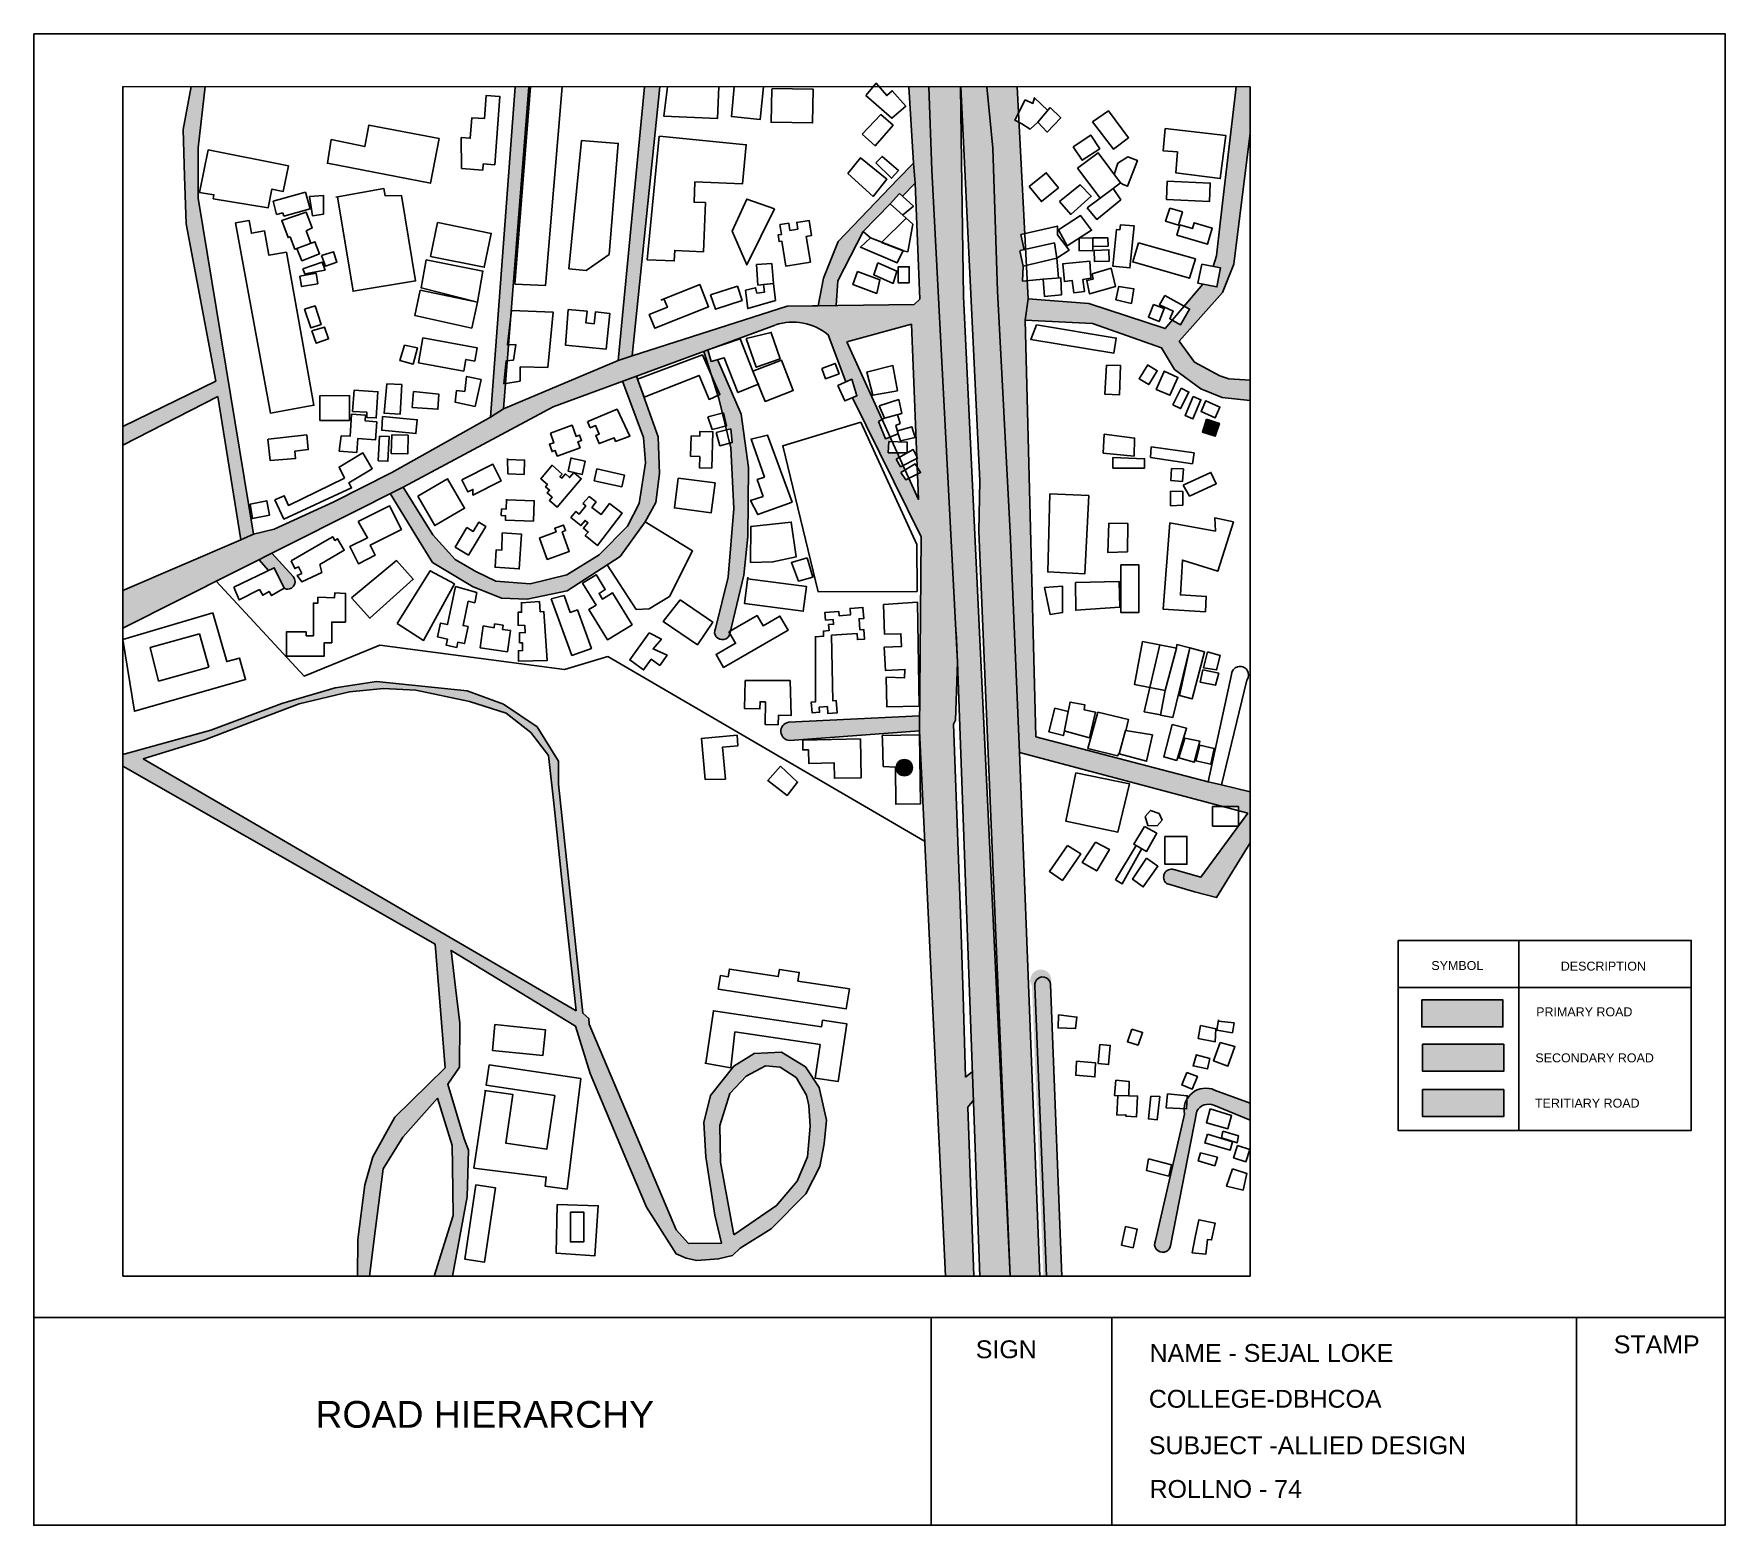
# Model space of a CAD drawing. Header units: millimetres. Extents: x -75360 to 914439, y -5036 to 71141.
# Drawn here: x 88067 to 125978, y -4329 to 29103 of the extents above; entities that cross this region are included whole.
import ezdxf

# ---------------------------------------------------------------- set-up
doc = ezdxf.new("R2010")
doc.units = ezdxf.units.MM
doc.styles.get("Standard").update_dxf_attribs({"font": 'arial.ttf'})

msp = doc.modelspace()

# ---------------------------------------------------------------- texts
at = {"attachment_point": 1}
for s, insert, char_height in [('SYMBOL', (119392, 8317), 200), ('DESCRIPTION', (122294, 8303), 200), ('PRIMARY ROAD', (121742, 7279), 200), ('SECONDARY ROAD', (121725, 6247), 200), ('TERITIARY ROAD', (121716, 5232), 200), ('SIGN', (109181, -186), 400), ('NAME - SEJAL LOKE', (113076, -269), 400), ('STAMP', (123482, -76), 400), ('COLLEGE-DBHCOA', (113060, -1296), 400), ('ROAD HIERARCHY', (94380, -1545), 600), ('SUBJECT -ALLIED DESIGN', (113060, -2338), 400), ('ROLLNO - 74', (113076, -3317), 400)]:
    msp.add_mtext(s, dxfattribs=dict(at, insert=insert, char_height=char_height))

# ---------------------------------------------------------------- hatches: boundary and pattern name
at = {"true_color": 0xcd6928}
h = msp.add_hatch(color=32, dxfattribs=at)
h.dxf.hatch_style = 1
h.paths.add_polyline_path([(91753, 25422), (91751, 26261), (91751, 26549), (91908, 27919), (91597, 27919), (91414, 26960), (91447, 25913), (91480, 24847), (92145, 21319), (90063, 20298), (90063, 19885), (92190, 20975), (92704, 17757), (92988, 17886)])
h.paths.add_polyline_path([(93401, 17461), (93114, 17317), (93328, 17072), (93456, 17134), (93677, 16674, 0.844105), (93881, 16936)])
h = msp.add_hatch(color=32, dxfattribs=at)
h.dxf.hatch_style = 1
h.paths.add_polyline_path([(111717, 23061), (110358, 23160), (110286, 22685), (111799, 22610), (113345, 22061), (113637, 21576), (114229, 21142), (114700, 20948), (115328, 20883), (115328, 21342), (114850, 21372), (114649, 21433), (114086, 21741), (113737, 22215), (114713, 23304), (114968, 23940), (115328, 26879), (115328, 27911), (115017, 27911), (114780, 25885), (114659, 24856), (114574, 24129), (114505, 23887), (114667, 23855), (114584, 23429), (114269, 23490), (113854, 22999), (113973, 22933), (113767, 22579), (113588, 22683), (113429, 22495)])
h.paths.add_polyline_path([(102094, 19243), (102060, 20068), (101577, 21431), (101264, 21316), (101730, 20050), (101778, 19484), (101632, 18576), (101375, 18063), (100736, 17424), (100014, 16978), (99194, 16775), (98424, 16833), (97973, 17046), (97513, 17317), (97011, 17875), (96345, 18942), (96054, 18796), (96688, 17763), (97001, 17253), (97898, 16710), (98549, 16452), (99123, 16433), (100022, 16613), (101209, 17386), (101773, 18163), (102006, 18595)])
h.paths.add_polyline_path([(104087, 19380), (103923, 20573), (103395, 21801), (103248, 21759), (103178, 22020), (103082, 21984), (103250, 21461), (103446, 21018), (103399, 20997), (103421, 20929), (103503, 20598), (103523, 20603), (103595, 20318), (103573, 20313), (103595, 20224), (103689, 20247), (103724, 19945), (103667, 19930), (103693, 19824), (103759, 18461), (103633, 16919), (103344, 15773, 1.121354), (103669, 15656), (103646, 15696), (103684, 15717), (103981, 16968), (104068, 17834)])
h.paths.add_polyline_path([(107922, 13812), (104982, 13669, 0.910234), (105010, 13263), (107919, 13480)])
h.paths.add_polyline_path([(100515, 6905), (100507, 7027), (100370, 7149), (99830, 12279), (99830, 12795), (99347, 13568), (98592, 14077), (97782, 14371), (95749, 14583), (94823, 14443), (93624, 14087), (92035, 13490), (90063, 12948), (90063, 12685), (97062, 8697), (97290, 5926), (96907, 5550), (96162, 4819), (95666, 3928), (95488, 3301), (95333, 2077), (95324, 1256), (95592, 1256), (95728, 2325), (95899, 3657), (96341, 4370), (97116, 5245), (97441, 4184), (97449, 3727), (97468, 2613), (97044, 1256), (97453, 1256), (97783, 3030), (97812, 4080), (97714, 4331), (97344, 5555), (97607, 5937), (97617, 6924), (97521, 7723), (97420, 8557), (100210, 6860), (100538, 5798), (101339, 3894), (101801, 2797), (102464, 1756), (102690, 1655), (102930, 1607), (103415, 1641), (103727, 1717), (103896, 1881), (104597, 2313), (105375, 3095), (105686, 3708), (105782, 4220), (105835, 4752), (105673, 5484), (105362, 5948), (104826, 6277), (104212, 6244), (103757, 5963), (103235, 5304), (103082, 4701), (103128, 3930), (103334, 2624), (103481, 1992), (102741, 1984), (102467, 2289)])
h.paths.add_polyline_path([(100220, 7203), (90516, 12851), (91900, 13275), (93146, 13753), (94013, 14086), (95144, 14351), (95906, 14429), (96628, 14388), (97832, 14138), (98653, 13877), (99206, 13438), (99604, 12926), (99734, 11790), (99896, 10204)], flags=16)
h.paths.add_polyline_path([(103446, 4630), (103669, 5348), (104031, 5736), (104468, 5970), (104798, 5938), (105152, 5709), (105389, 5313), (105437, 5078), (105466, 4616), (105406, 3929), (105176, 3382), (104716, 2835), (103760, 2181), (103456, 3809)], flags=16)
h.paths.add_polyline_path([(99165, 27916), (98857, 27916), (98300, 20506), (98593, 20696), (98638, 21265), (98604, 21259), (98654, 21771), (98678, 21774), (98706, 22129), (98681, 22128), (98753, 22724)])
h.paths.add_polyline_path([(102098, 27915), (101752, 27916), (101166, 21783), (101480, 21884)])
h.paths.add_polyline_path([(106659, 24674), (107264, 25295), (107472, 25522), (107540, 25461), (107821, 25758), (107782, 26206), (107431, 25841), (106095, 24448), (105767, 23628), (105649, 23008), (106049, 23012), (106089, 23566)])
at = {"true_color": 0xcd2027}
h = msp.add_hatch(color=242, dxfattribs=at)
h.dxf.hatch_style = 1
h.paths.add_polyline_path([(104689, 22576, -0.25843), (105869, 22357), (106271, 21302), (106401, 21358), (106518, 20990), (106415, 20946), (107958, 17830), (107919, 13480), (108504, 1256), (109137, 1256), (109002, 5044), (109131, 5201), (109108, 5841), (108947, 5711), (108901, 7538), (108835, 9376), (108683, 13624), (108725, 13718), (108773, 15020), (108739, 15686), (108196, 26045), (108128, 27914), (107677, 27914), (107782, 26206), (107821, 25758), (107926, 23151), (107803, 23033), (104954, 22999), (101480, 21884), (101166, 21783), (98593, 20696), (98300, 20506), (96090, 19272), (94775, 18604), (93454, 17996), (92988, 17886), (92704, 17757), (90063, 16627), (90063, 15782), (96345, 18942), (99709, 20743)])
h.paths.add_polyline_path([(106294, 22196), (107737, 22591), (107856, 19634), (107877, 19594), (107858, 19585), (107865, 19397), (107942, 19269), (107872, 19234), (107895, 18664), (107681, 19137), (107615, 19104), (107499, 19266), (107595, 19324), (107549, 19426), (107496, 19399), (107397, 19565), (107468, 19605), (107421, 19710), (107220, 19710), (107229, 19962), (107307, 19960), (107259, 20066), (107156, 20026), (107004, 20416), (107082, 20457)], flags=16)
h.paths.add_polyline_path([(107322, 21665), (107423, 21100), (106872, 21001), (106742, 21520)], flags=0)
h.paths.add_polyline_path([(107017, 20767), (107456, 20904), (107520, 20592), (107135, 20485)], flags=0)
at = {"true_color": 0x991b1e}
h = msp.add_hatch(color=244, dxfattribs=at)
h.dxf.hatch_style = 1
h.paths.add_polyline_path([(108906, 23215), (108862, 26243), (108837, 27913), (108128, 27914), (108196, 26045), (108773, 15020), (109275, 1256), (109954, 1256)])
h.paths.add_polyline_path([(110163, 12990), (109950, 17947), (109665, 23332), (109561, 26542), (109429, 27913), (108845, 27913), (109075, 23120), (109269, 19085), (109246, 17946), (109954, 1256), (110615, 1256)])
at = {"true_color": 0xcd2027}
h = msp.add_hatch(color=242, dxfattribs=at)
h.dxf.hatch_style = 1
h.paths.add_polyline_path([(110358, 23160), (110337, 23571), (110227, 23561), (110243, 23898), (110167, 24240), (110269, 24263), (110193, 24601), (110282, 24622), (110152, 27117), (110057, 27166), (110141, 27330), (110111, 27913), (109429, 27913), (109561, 26542), (109665, 23332), (109950, 17947), (110163, 12990), (114717, 11779), (115066, 11779), (115067, 11686), (115282, 11629), (114226, 10200), (113621, 10371, 0.804471), (113454, 10059), (114087, 9867), (114580, 9741), (115328, 10967), (115328, 12107), (114686, 12264), (114386, 12337), (110524, 13340), (110286, 22685)])
at = {"true_color": 0x000000}
h = msp.add_hatch(color=18, dxfattribs=at)
h.dxf.hatch_style = 1
h.paths.add_polyline_path([(114640, 20371), (114354, 20465), (114259, 20175), (114545, 20081)])
at = {"true_color": 0xfe1916}
h = msp.add_hatch(color=1, dxfattribs=at)
h.dxf.hatch_style = 1
h.paths.add_polyline_path([(107760, 12652, 1), (107398, 12652, 1)])
at = {"true_color": 0xcd2027}
h = msp.add_hatch(color=242, dxfattribs=at)
h.dxf.hatch_style = 1
edge = h.paths.add_edge_path()
edge.add_arc((110638, 7891), 235, 338.4623, 572.6701)
edge.add_line((110440, 7764), (110698, 1261))
edge.add_line((110698, 1261), (111112, 1267))
edge.add_line((111112, 1267), (110856, 7804))
h.paths.add_polyline_path([(121014, 6453), (119195, 6453), (119195, 5847), (121014, 5847)])
at = {"true_color": 0x991b1e}
h = msp.add_hatch(color=244, dxfattribs=at)
h.dxf.hatch_style = 1
h.paths.add_polyline_path([(120996, 7447), (119176, 7447), (119176, 6841), (120996, 6841)])
at = {"true_color": 0xcd6928}
h = msp.add_hatch(color=32, dxfattribs=at)
h.dxf.hatch_style = 1
h.paths.add_polyline_path([(114534, 5426, 0.378446), (113917, 5228), (113904, 5002), (113849, 5005, 0.06348), (113858, 4882), (113208, 2051, 1.147601), (113546, 1935), (114132, 4952, -0.375622), (114519, 5084), (115328, 4753), (115328, 5133)])
at = {"true_color": 0xf26722}
h = msp.add_hatch(color=30, dxfattribs=at)
h.dxf.hatch_style = 1
h.paths.add_polyline_path([(121014, 5435), (119195, 5435), (119195, 4830), (121014, 4830)])

# ---------------------------------------------------------------- linework, layer by layer
for p, q in [((90063, 27919), (115328, 27911)), ((90063, 1256), (90063, 27919)), ((115328, 27911), (115328, 1256)), ((107782, 26206), (107821, 25758)), ((93435, 25354), (94157, 25556)), ((94157, 25556), (94262, 25179)), ((93504, 25052), (93435, 25354)), ((93646, 25092), (93504, 25052)), ((93668, 25013), (93646, 25092)), ((94262, 25179), (93668, 25013)), ((110358, 23160), (110286, 22685)), ((104035, 22270), (104594, 22411)), ((101166, 21783), (101480, 21884)), ((92145, 21319), (90063, 20298)), ((92190, 20975), (90063, 19885)), ((98300, 20506), (98593, 20696)), ((107004, 20416), (107135, 20485)), ((92704, 17757), (92988, 17886)), ((92704, 17757), (90063, 16627)), ((90673, 15343), (91782, 15656)), ((91782, 15656), (91993, 14908)), ((90863, 14590), (90673, 15343)), ((91993, 14908), (90863, 14590)), ((114386, 12337), (114687, 12264)), ((121350, 8778), (121350, 4522)), ((118648, 7721), (125218, 7721)), ((115328, 1256), (90063, 1256)), ((88067, 326), (125978, 326)), ((108179, 326), (108179, -4329)), ((112229, 326), (112229, -4329)), ((122642, 326), (122642, -4329))]:
    msp.add_line(p, q)
for points in [[(88067, 29103), (125978, 29103), (125978, -4329), (88067, -4329)], [(107438, 23883), (107690, 23883), (107690, 23522), (107438, 23522)], [(112429, 17197), (112837, 17197), (112837, 16131), (112429, 16131)], [(114490, 11779), (115066, 11779), (115069, 11341), (114490, 11341)], [(113421, 11112), (113915, 11112), (113915, 10486), (113421, 10486)], [(118648, 8778), (125218, 8778), (125218, 4522), (118648, 4522)], [(119176, 7447), (120996, 7447), (120996, 6841), (119176, 6841)], [(119195, 6453), (121014, 6453), (121014, 5847), (119195, 5847)], [(119195, 5435), (121014, 5435), (121014, 4830), (119195, 4830)], [(100095, 2690), (100393, 2690), (100393, 2019), (100095, 2019)]]:
    msp.add_lwpolyline(points, close=True)
for points in [[(92145, 21319), (91480, 24847), (91447, 25913), (91414, 26960), (91597, 27919)], [(91753, 25422), (91751, 26261), (91751, 26549), (91908, 27919)], [(97654, 26082), (98130, 26047), (98140, 26186), (98400, 26167), (98513, 27697), (98206, 27719), (98168, 27201), (97885, 27222), (97851, 26762), (97646, 26777), (97654, 26082)], [(98300, 20506), (98857, 27916)], [(101166, 21783), (98593, 20696), (99165, 27916)], [(98846, 23489), (99539, 23464), (99909, 27916)], [(99201, 27916), (98846, 23489)], [(101166, 21783), (101752, 27916)], [(107803, 23033), (104954, 22999), (101480, 21884), (102098, 27915)], [(102268, 27915), (102191, 27254), (103395, 27205), (103424, 27915)], [(103768, 27915), (103703, 27248), (104350, 27185), (104421, 27915)], [(104606, 27864), (104594, 27122), (105521, 27106), (105533, 27864), (104606, 27879)], [(106095, 24448), (107431, 25841), (107782, 26206), (107677, 27914)], [(106716, 27720), (106948, 27995), (107186, 27720), (107309, 27826), (107610, 27478), (107300, 27209), (106716, 27720)], [(109275, 1256), (108773, 15020), (108196, 26045), (108128, 27914)], [(109954, 1256), (108906, 23215), (108862, 26243), (108837, 27913)], [(108845, 27913), (109075, 23120), (109269, 19085), (109246, 17946), (109954, 1256)], [(109429, 27913), (109561, 26542), (109665, 23332), (109951, 17928)], [(110358, 23160), (110111, 27913)], [(114505, 23887), (114574, 24129), (114659, 24856), (114780, 25885), (115018, 27916)], [(110291, 27620), (110057, 27166), (110216, 27084), (110399, 26968), (110572, 27123)], [(110291, 27620), (110457, 27543), (110498, 27671), (110795, 27385)], [(110848, 27448), (111087, 27222), (110782, 26900), (110572, 27123), (110848, 27448)], [(111800, 27129), (112156, 27374), (112605, 26775), (112265, 26519), (111800, 27129)], [(94732, 26733), (94647, 26200), (96958, 25753), (97151, 26753), (95577, 27057), (95484, 26576), (94732, 26733)], [(106631, 26850), (106926, 26593), (107327, 27054), (107055, 27291), (106631, 26850)], [(113424, 26984), (113384, 26479), (113700, 26454), (113664, 25989), (114660, 25859), (114787, 26822), (113424, 26984)], [(100058, 23835), (100444, 23797), (100966, 24157), (101167, 26648), (100345, 26714), (100058, 23835)], [(102094, 26805), (104035, 26616), (103950, 25737), (102885, 25783), (102865, 25329), (103122, 25318), (103074, 24218), (102432, 24246), (102422, 24013), (101813, 24040), (102081, 26806)], [(111364, 26572), (111757, 26832), (111958, 26528), (111566, 26268), (111364, 26572)], [(114968, 23940), (115328, 26879)], [(91972, 26501), (93772, 26145), (93658, 25570), (93403, 25621), (93321, 25205), (92090, 25405), (92105, 25497), (91784, 25549), (91972, 26501)], [(106312, 25974), (106594, 26322), (107189, 25841), (106880, 25459), (106312, 25974)], [(106940, 26212), (107081, 26356), (107445, 26037), (107294, 25864), (106940, 26212)], [(111461, 26093), (111921, 26436), (112424, 25760), (112258, 25639)], [(112285, 25947), (112362, 26202), (112590, 26344), (112802, 26265), (112585, 25685), (112483, 25723), (112424, 25760)], [(110378, 25679), (110760, 25989), (111034, 25651), (110652, 25341), (110377, 25679)], [(111461, 26093), (111969, 25421)], [(113472, 25798), (113456, 25386), (114420, 25347), (114437, 25757), (113472, 25798)], [(98300, 20506), (96090, 19272), (94775, 18604), (93454, 17996), (92988, 17886), (91753, 25422)], [(94250, 25453), (94559, 25478), (94559, 25059), (94310, 25023), (94250, 25453)], [(94835, 25440), (95913, 25634), (95943, 25469), (96310, 25475), (96623, 23563), (95223, 23334), (94877, 25447)], [(107472, 25522), (107264, 25295)], [(107472, 25522), (107783, 25241), (107541, 25041)], [(107540, 25461), (107821, 25758), (107926, 23151), (107803, 23033)], [(111054, 25342), (111519, 25720), (111770, 25462), (111310, 25056), (111054, 25342)], [(111679, 25203), (111891, 24943), (112431, 25383), (112258, 25639), (111679, 25203)], [(93966, 24292), (93916, 24273), (93811, 24551), (93767, 24537), (93625, 24919), (94175, 25103), (94308, 24753), (94171, 24688)], [(104666, 25176), (104047, 23923), (103720, 24679), (104051, 25400), (104666, 25176)], [(107264, 25295), (107617, 24973), (107076, 24431), (106818, 24531), (106659, 24674), (107264, 25295)], [(111034, 24709), (111529, 25030), (111776, 24698), (111226, 24351), (111034, 24709)], [(113533, 25197), (113814, 25109), (113722, 24814), (113435, 24903), (113533, 25197)], [(93730, 24210), (94344, 20776), (93370, 20601), (92591, 24865), (92893, 24920), (92946, 24633), (93239, 24686), (93338, 24140), (93730, 24210)], [(94171, 24688), (94277, 24409)], [(97120, 24872), (98319, 24629), (98165, 23870), (96959, 24114), (97113, 24873)], [(104799, 24827), (104989, 24857), (105015, 24695), (105191, 24724), (105167, 24876), (105443, 24920), (105497, 24581), (105382, 24562), (105474, 23986), (104922, 23898), (104832, 24455), (104772, 24446), (104748, 24596), (104825, 24608), (104791, 24825)], [(106049, 23012), (106089, 23566), (106659, 24674)], [(107617, 24973), (107769, 24836), (107657, 24218), (107553, 24237), (107070, 24425), (107617, 24973)], [(110996, 24077), (111275, 24254), (111016, 24594), (111011, 24792), (110193, 24601), (110269, 24263)], [(112732, 24801), (112637, 23855), (112253, 23894), (112336, 24719), (112413, 24711), (112424, 24818), (112732, 24801)], [(113758, 24821), (114037, 24737), (114077, 24869), (114483, 24746), (114374, 24386), (113688, 24593), (113758, 24821)], [(93966, 24292), (94077, 24014), (94473, 24171), (94365, 24443), (93966, 24292)], [(104954, 22999), (105649, 23008), (105767, 23628), (106095, 24448)], [(106818, 24531), (107556, 24244), (107420, 23970), (106595, 24322), (106818, 24531)], [(110174, 24242), (110945, 24414), (110996, 24077), (110243, 23898), (110167, 24240)], [(111501, 24525), (111498, 24242), (111804, 24240), (111807, 24527), (111501, 24525)], [(111805, 24334), (112145, 24343), (112143, 24526), (111807, 24527)], [(112828, 24416), (112701, 23988), (113971, 23625), (114105, 24057), (112828, 24416)], [(94094, 23833), (94144, 23719), (94594, 23808), (94533, 23985), (94094, 23833)], [(94519, 24132), (94783, 24219), (94860, 23982), (94602, 23898), (94519, 24132)], [(96864, 24039), (96747, 23410), (98011, 23087), (98132, 23783), (96864, 24039)], [(104265, 23931), (104607, 23954), (104650, 23505), (104297, 23471), (104265, 23931)], [(106983, 23968), (107411, 23785), (107329, 23509), (106892, 23703), (106983, 23968)], [(110227, 23561), (110243, 23898)], [(110996, 24077), (111035, 23631)], [(111123, 23949), (111739, 24005), (111761, 23622), (111582, 23597), (111620, 23327), (111382, 23293), (111343, 23572), (111167, 23547), (111131, 23949)], [(111837, 24243), (111843, 23999), (112171, 24007), (112165, 24263), (111837, 24243)], [(113737, 22215), (114713, 23304), (114968, 23940)], [(114245, 23941), (114160, 23512), (114584, 23429), (114667, 23855), (114244, 23938)], [(94029, 23672), (94069, 23438), (94432, 23500), (94393, 23734), (94029, 23672)], [(104022, 23358), (104247, 23411), (104275, 23291), (104444, 23309), (104426, 23482), (104650, 23505), (104689, 23127), (104068, 22945), (104022, 23358)], [(106533, 23777), (106425, 23482), (106960, 23284), (107032, 23591), (106533, 23777)], [(110227, 23561), (110689, 23602)], [(110683, 23600), (111087, 23635), (111104, 23253), (110723, 23213), (110689, 23600)], [(111786, 23719), (112219, 23847), (112315, 23440), (111733, 23272), (111667, 23574), (111810, 23605), (111786, 23719)], [(96730, 23358), (96604, 22790), (97882, 22506), (98011, 23087), (96730, 23358)], [(102123, 23135), (102993, 23483), (103193, 22983), (101986, 22501), (101863, 22810), (102268, 22972), (102192, 23162)], [(103238, 23249), (103345, 22928), (103943, 23127), (103837, 23443), (103238, 23249)], [(110358, 23160), (111717, 23061), (113429, 22495), (114269, 23490)], [(112385, 23449), (112320, 23141), (112669, 23058), (112725, 23384), (112383, 23442)], [(113418, 23238), (113298, 23031), (113607, 22883), (113528, 22717), (113767, 22579), (113973, 22933), (113418, 23238)], [(94138, 22929), (94371, 23004), (94507, 22586), (94273, 22510), (94138, 22929)], [(98775, 22899), (99706, 22864), (99586, 21624), (98972, 21635), (98966, 21317), (98604, 21259), (98654, 21771), (98817, 21790), (98868, 22135), (98681, 22128), (98775, 22899)], [(100042, 22925), (100469, 22882), (100443, 22622), (100629, 22603), (100655, 22867), (100975, 22835), (100894, 22034), (99981, 22127), (100042, 22925)], [(113161, 23034), (113051, 22750), (113295, 22656), (113406, 22942), (113161, 23034)], [(104684, 22574), (99709, 20743), (96345, 18942), (90063, 15782)], [(94302, 22445), (94399, 22168), (94674, 22264), (94582, 22528), (94302, 22445)], [(104590, 22424), (104795, 21818), (104260, 21629), (104035, 22270)], [(106294, 22196), (107737, 22591), (107895, 18664), (106294, 22196)], [(110524, 13340), (110286, 22685), (111799, 22610), (113345, 22061), (113637, 21576), (114229, 21142), (114700, 20948), (115324, 20884)], [(110541, 22579), (112328, 22283), (112272, 21944), (110412, 22252), (110541, 22579)], [(96373, 22124), (96667, 22062), (96573, 21700), (96273, 21777), (96373, 22124)], [(96789, 22290), (96686, 21729), (97705, 21542), (97753, 21803), (97949, 21767), (98004, 22066), (96789, 22288)], [(104184, 21538), (104827, 21786), (105088, 21107), (104458, 20864), (104184, 21538), (103903, 22267), (103178, 22020), (103248, 21759), (103541, 21842), (103849, 21064), (104329, 21256)], [(113737, 22215), (114086, 21741), (114649, 21433), (114850, 21372), (115328, 21342)], [(101601, 21361), (103055, 21904), (103446, 21018), (103204, 20909), (102979, 21446), (101745, 20955), (101601, 21361)], [(105733, 21602), (106032, 21714), (106118, 21482), (105815, 21369), (105728, 21600)], [(106734, 21518), (107322, 21665), (107423, 21100), (106872, 21001), (106742, 21520)], [(112110, 21675), (112428, 21664), (112405, 21012), (112074, 21024), (112110, 21675)], [(113034, 21685), (112841, 21372), (113056, 21239), (113248, 21550), (113033, 21683)], [(95981, 21258), (96313, 21240), (96276, 20576), (95918, 20596), (95981, 21258)], [(96054, 18796), (96688, 17763), (97001, 17253), (97898, 16710), (98549, 16452), (99123, 16433), (100022, 16613), (101209, 17386), (101773, 18163), (102006, 18595), (102094, 19243), (102060, 20068), (101577, 21431)], [(101264, 21316), (101730, 20050), (101778, 19484), (101632, 18576), (101375, 18063), (100736, 17424), (100014, 16978), (99194, 16775), (98424, 16833), (97973, 17046), (97513, 17317), (97011, 17875), (96345, 18942)], [(97545, 21108), (97727, 21087), (97766, 21424), (98091, 21351), (97956, 20749), (97511, 20849), (97541, 21109)], [(106092, 21223), (106401, 21358), (106518, 20990), (106248, 20875), (106092, 21223)], [(113393, 21516), (113226, 21133), (113534, 20999), (113710, 21401), (113400, 21537), (113393, 21516)], [(92704, 17757), (92190, 20975)], [(94485, 20992), (95143, 20989), (95141, 20435), (94479, 20438), (94481, 20992)], [(95212, 20639), (95535, 20619), (95528, 20505), (95744, 20491), (95780, 21080), (95247, 21113), (95212, 20639)], [(96577, 21084), (96551, 20729), (97124, 20686), (97149, 21024), (96577, 21084)], [(107919, 13480), (107958, 17830), (106415, 20946)], [(107017, 20767), (107456, 20904), (107520, 20592), (107135, 20485), (107017, 20767)], [(113784, 21158), (113599, 20789), (113771, 20702), (113957, 21073), (113785, 21159)], [(114051, 20971), (113872, 20546), (114047, 20472), (114228, 20900), (114052, 20974)], [(114338, 20880), (114231, 20637), (114549, 20497), (114654, 20735), (114336, 20875)], [(95756, 20407), (95495, 20424), (95504, 20552), (95190, 20573), (95157, 20080), (94957, 20094), (94910, 19749)], [(95885, 20526), (96662, 20452), (96633, 20142), (95866, 20215), (95885, 20526)], [(100484, 20413), (101142, 20686), (101430, 20084), (101108, 19966), (101079, 20044), (100736, 19919), (100664, 20098), (100736, 20126), (100659, 20320), (100538, 20272), (100480, 20411)], [(103172, 20514), (103523, 20603), (103595, 20318), (103271, 20236), (103172, 20514)], [(107004, 20416), (107156, 20026), (107441, 20137), (107388, 20324), (107484, 20367), (107428, 20567)], [(93322, 20018), (94186, 20110), (94220, 19781), (93918, 19749), (93936, 19583), (93366, 19538), (93316, 20018)], [(94910, 19749), (95305, 19718), (95330, 20033), (95728, 20002), (95756, 20407)], [(96091, 20111), (96457, 20103), (96447, 19685), (96079, 19693), (96089, 20111)], [(99647, 20152), (100132, 20328), (100223, 20079), (100299, 20107), (100344, 19984), (100263, 19955), (100311, 19824), (99798, 19637), (99752, 19763), (99684, 19739), (99625, 19902), (99722, 19937), (99647, 20152)], [(102803, 20088), (102993, 20082), (102996, 20191), (103287, 20182), (103261, 19367), (102987, 19376), (102995, 19625), (102788, 19632), (102802, 20088)], [(103365, 20167), (103446, 19870), (103724, 19945), (103689, 20247), (103365, 20167)], [(104412, 18728), (104134, 18643), (104295, 18326), (105063, 18607), (104515, 20105), (104146, 20018), (104444, 19166), (104282, 19111), (104412, 18728)], [(106603, 20396), (104853, 19867), (105647, 16594), (107865, 16604), (107860, 17652), (106603, 20396)], [(107441, 20137), (107496, 19977), (107821, 20054), (107749, 20291), (107423, 20200)], [(112061, 20125), (112038, 19703), (112730, 19637), (112739, 20042), (112061, 20125)], [(114354, 20465), (114259, 20175), (114545, 20081), (114640, 20371), (114354, 20465)], [(95816, 20085), (96034, 20073), (96005, 19520), (95789, 19532), (95816, 20085)], [(107229, 19962), (107220, 19710), (107642, 19709), (107643, 19949), (107229, 19962)], [(107397, 19565), (107496, 19399), (107877, 19594), (107780, 19782), (107397, 19565)], [(113110, 19846), (113098, 19608), (114038, 19467), (114074, 19709), (113110, 19846)], [(93468, 18657), (93682, 18747), (93773, 18532), (95030, 19143), (94909, 19391), (95442, 19709), (95654, 19352), (95125, 19036), (95188, 18922), (93674, 18225), (93468, 18657)], [(97660, 19105), (97797, 18832), (97908, 18888), (97909, 18764), (98542, 19081), (98356, 19453), (97660, 19105)], [(98688, 19564), (99069, 19549), (99056, 19227), (98693, 19241), (98684, 19584)], [(99650, 19388), (99430, 19130), (99581, 19000), (99538, 18949), (99627, 18873), (99574, 18811), (99686, 18715), (99624, 18643), (99799, 18494), (100339, 19128), (100173, 19269), (100077, 19156), (99984, 19236), (99906, 19144), (99861, 19179), (99909, 19233), (99685, 19433), (99650, 19388)], [(100114, 19605), (100043, 19300), (100360, 19226), (100429, 19520), (100111, 19594)], [(100687, 19352), (100628, 19084), (101248, 18949), (101304, 19211), (100687, 19352)], [(107499, 19266), (107825, 19463), (107942, 19269), (107615, 19104), (107499, 19266)], [(112256, 19602), (112256, 19367), (112963, 19367), (112963, 19576), (112256, 19602)], [(113571, 19360), (113553, 19087), (113817, 19069), (113835, 19350), (113571, 19360)], [(96671, 18742), (97339, 19129), (97723, 18468), (97055, 18080), (96671, 18742)], [(102513, 19140), (103337, 19034), (103251, 18368), (102426, 18474), (102512, 19140)], [(113832, 18983), (113974, 18740), (114570, 19018), (114452, 19272), (113832, 18983)], [(92916, 18558), (93287, 18634), (93353, 18315), (92972, 18236), (92916, 18558)], [(98664, 18670), (98655, 18450), (98551, 18454), (98544, 18303), (98642, 18299), (98638, 18202), (99265, 18176), (99284, 18634), (98664, 18660)], [(100373, 18575), (100442, 18519), (100293, 18336), (100217, 18398), (100105, 18261), (100329, 18078), (100425, 18195), (100488, 18144), (100387, 18021), (100494, 17933), (100429, 17854), (100700, 17632), (101252, 18359), (100972, 18572), (100787, 18328), (100578, 18487), (100671, 18609), (100512, 18730), (100373, 18575)], [(110840, 18794), (111712, 18752), (111628, 17001), (110794, 17041), (110840, 18794)], [(113542, 18849), (113824, 18843), (113819, 18534), (113547, 18522), (113542, 18849)], [(95336, 18168), (96040, 18521), (96306, 17992), (95608, 17641), (95721, 17416), (95342, 17225), (95150, 17607), (95547, 17807), (95336, 18168)], [(113534, 18139), (114554, 17955), (114536, 18252), (114956, 18162), (114606, 17054), (113813, 17304), (113766, 16525), (114348, 16490), (114327, 16148), (113382, 16205), (113534, 18139)], [(93837, 17288), (93919, 17114), (94002, 17153), (94071, 17008), (93971, 16961), (94071, 16821), (94522, 17028), (94476, 17206), (95027, 17525), (94877, 17783), (94816, 17748), (94769, 17828), (94633, 17749), (93837, 17288)], [(97775, 18036), (97916, 17950), (98040, 18154), (98198, 18058), (97809, 17417), (97513, 17596), (97775, 18036)], [(98566, 17915), (99000, 17885), (98946, 17107), (98407, 17145), (98434, 17538), (98561, 17529), (98566, 17915)], [(99394, 17795), (99774, 17936), (99743, 18020), (99938, 18092), (99985, 17967), (99910, 17937), (100068, 17498), (99577, 17319), (99402, 17798)], [(101773, 18163), (102832, 17512), (102314, 16493), (101860, 16210), (101569, 16201), (100920, 17198)], [(104128, 17251), (104632, 17264), (105154, 17375), (105046, 18159), (104138, 18057), (104128, 17251)], [(109950, 17947), (110163, 12990)], [(112165, 18132), (112588, 18127), (112580, 17493), (112139, 17478), (112165, 18132)], [(92551, 16700), (93456, 17134), (93677, 16674), (93397, 16509), (93342, 16602), (93199, 16518), (93125, 16644), (92669, 16411), (92551, 16700)], [(93328, 17072), (93114, 17317)], [(95189, 16457), (95599, 16002), (96571, 16877), (96194, 17296), (95189, 16457)], [(96208, 15881), (96804, 15506), (97496, 16770), (96953, 17067), (96208, 15881)], [(105404, 17358), (105049, 17249), (105208, 16834), (105532, 16922), (105400, 17356)], [(92157, 16835), (94128, 14707), (95826, 15399), (99964, 14853), (100934, 15143), (108029, 11008)], [(97998, 16580), (97949, 16351), (97803, 16382), (97688, 15837), (97800, 15814), (97719, 15432), (97571, 15463), (97546, 15348), (97307, 15399), (97336, 15535), (97117, 15582), (97183, 15892), (97340, 15859), (97521, 16713), (97998, 16580)], [(100670, 16980), (100876, 16643), (100736, 16558), (100813, 16432), (101038, 16570), (101476, 15857), (100925, 15519), (100508, 16198), (100670, 16297), (100367, 16791), (100671, 16978)], [(104070, 16920), (103993, 16333), (105312, 16160), (105384, 16714), (104066, 16886)], [(110723, 16688), (111121, 16724), (111127, 16130), (110851, 16084), (110723, 16688)], [(111415, 16803), (112393, 16828), (112407, 16248), (111421, 16181), (111415, 16803)], [(94431, 16474), (94808, 16463), (94812, 16568), (95054, 16559), (95050, 15914), (94745, 15916), (94745, 15452), (94578, 15452), (94578, 15153), (93728, 15153), (93728, 15694), (94174, 15694), (94174, 15609), (94335, 15609), (94335, 16343), (94434, 16343), (94431, 16474)], [(99000, 16364), (99000, 16135), (98923, 16135), (98923, 15845), (99074, 15839), (99082, 15681), (98951, 15674), (98957, 15451), (99020, 15453), (99024, 15276), (98928, 15273), (98934, 15037), (99570, 15052), (99497, 16154), (99414, 16148), (99398, 16377), (99000, 16351)], [(99666, 16440), (100130, 15168), (100566, 15327), (100252, 16190), (100090, 16131), (99952, 16511), (99666, 16440)], [(102557, 16415), (102173, 15931), (102941, 15408), (103286, 15917), (102557, 16415)], [(107112, 16310), (107136, 15643), (107503, 15656), (107513, 15367), (107131, 15353), (107155, 14834), (107591, 14854), (107582, 14666), (107173, 14681), (107184, 14019), (107915, 14031), (107876, 16359), (107112, 16310)], [(92083, 16125), (92396, 15030), (92676, 15110), (92814, 14628), (90321, 13916), (90063, 15528), (92083, 16125)], [(103813, 15453), (103361, 15192), (103529, 14901), (104972, 15733), (104789, 16050), (104412, 15833), (104280, 16061), (103646, 15696)], [(105945, 15619), (106520, 15658), (106529, 15523), (106688, 15534), (106673, 15749), (106582, 15743), (106566, 15989), (106668, 15995), (106652, 16244), (106362, 16224), (106372, 16075), (106115, 16058), (106109, 16155), (105799, 16134), (105814, 15959), (105985, 15973), (105994, 15868), (105881, 15858), (105893, 15724), (105767, 15713), (105770, 15597), (105587, 15588), (105590, 14130), (105493, 14123), (105510, 13882), (105678, 13894), (105670, 14007), (105856, 14021), (105867, 13865), (106073, 13879), (106053, 14157), (105973, 14151), (105945, 15619)], [(98140, 15829), (98069, 15340), (98681, 15251), (98750, 15725), (98573, 15751), (98586, 15845), (98395, 15873), (98383, 15788), (98140, 15829)], [(101863, 15675), (101426, 15068), (101736, 14845), (101907, 15082), (102097, 14945), (102260, 15172), (101949, 15313), (102135, 15531), (101863, 15675)], [(103646, 15696), (103793, 15441)], [(108725, 13718), (108773, 15020), (108739, 15686)], [(112919, 15478), (113678, 15334), (113427, 14382), (112737, 14520), (112919, 15478)], [(113304, 15405), (113082, 14451)], [(113427, 14382), (113322, 13826), (113598, 13780), (113976, 15338), (113691, 15413), (113678, 15334)], [(113976, 15338), (114310, 15251), (114034, 14192), (113744, 14268), (113976, 15338)], [(114372, 15248), (114285, 14893), (114577, 14843), (114662, 15164), (114372, 15248)], [(114270, 14843), (114627, 14771), (114555, 14501), (114214, 14566), (114270, 14843)], [(90063, 12948), (92035, 13490), (93624, 14087), (94823, 14443), (95749, 14583), (97782, 14371), (98592, 14077), (99347, 13568), (99830, 12795), (99830, 12279), (100370, 7149), (100507, 7027), (100515, 6905), (102467, 2289), (102741, 1984), (103481, 1992), (103334, 2624), (103128, 3930), (103082, 4701), (103235, 5304), (103757, 5963), (104212, 6244), (104826, 6277), (105362, 5948), (105673, 5484), (105835, 4752), (105782, 4220), (105686, 3708), (105375, 3095), (104597, 2313), (103896, 1881), (103727, 1717), (103415, 1641), (102930, 1607), (102690, 1655), (102464, 1756), (101801, 2797), (101339, 3894), (100538, 5798), (100210, 6860), (97420, 8557), (97521, 7723), (97617, 6924), (97607, 5937), (97344, 5555), (97714, 4331), (97812, 4080), (97783, 3030), (97453, 1256)], [(90516, 12851), (91900, 13275), (93146, 13753), (94013, 14086), (95144, 14351), (95906, 14429), (96628, 14388), (97832, 14138), (98653, 13877), (99206, 13438), (99604, 12926), (99734, 11790), (99896, 10204), (100220, 7203)], [(104011, 14606), (103999, 13976), (104344, 13970), (104347, 14128), (104467, 14125)], [(104467, 14125), (104457, 13620), (104751, 13615), (104756, 13827), (105039, 13821), (105018, 14604), (104011, 14606)], [(110524, 13340), (114386, 12337), (114912, 14737)], [(113082, 14450), (112952, 13907), (113324, 13837)], [(115259, 14616), (114686, 12264), (115328, 12107)], [(111251, 13908), (111294, 14124), (111628, 14058), (111607, 13950), (111861, 13900), (111727, 13323), (111165, 13475)], [(108947, 5711), (108901, 7538), (108835, 9376), (108683, 13624), (108725, 13718)], [(110955, 13986), (110819, 13452), (111144, 13370), (111251, 13908), (110955, 13986)], [(111920, 13897), (111692, 13079), (112360, 12919), (112401, 12982)], [(111920, 13897), (112607, 13729), (112547, 13481)], [(103026, 13304), (103829, 13380), (103851, 13142), (103502, 13109), (103569, 12395), (103117, 12386), (103030, 13305)], [(105301, 13266), (105304, 13051), (105429, 13053), (105435, 12748), (106008, 12759), (106014, 12416), (106610, 12426), (106594, 13297), (105301, 13266)], [(107087, 13268), (107108, 12679), (107378, 12660), (107390, 11833), (107940, 11841), (107918, 13385), (107083, 13373), (107087, 13268)], [(108504, 1256), (107919, 13480)], [(112538, 13483), (112396, 12965), (113008, 12797), (113139, 13388), (112538, 13483)], [(113690, 12816), (113395, 12893), (113585, 13618), (113907, 13534), (113690, 12816)], [(113869, 13311), (114205, 13244), (114074, 12774), (113731, 12870), (113869, 13311)], [(110163, 12990), (110615, 1256)], [(110163, 12990), (115282, 11629)], [(114202, 13155), (114525, 13084), (114447, 12730), (114114, 12803), (114202, 13155)], [(95324, 1256), (95333, 2077), (95488, 3301), (95666, 3928), (96162, 4819), (96907, 5550), (97290, 5926), (97062, 8697), (90063, 12685)], [(90516, 12851), (100220, 7203)], [(104801, 12684), (104517, 12367), (104952, 12030), (105185, 12330), (104801, 12684)], [(111425, 12535), (111198, 11456), (112368, 11209), (112629, 12289), (111425, 12535)], [(112977, 11558), (113096, 11692), (113290, 11625), (113357, 11479), (113243, 11345), (113040, 11354), (112977, 11558)], [(112960, 11334), (113236, 11182), (113011, 10776), (112723, 10935), (112960, 11334)], [(111240, 10908), (111535, 10720), (111123, 10124), (110831, 10326), (111240, 10908)], [(111863, 10985), (112175, 10820), (111892, 10339), (111569, 10529), (111863, 10985)], [(112309, 10137), (112773, 10907)], [(112309, 10137), (112461, 10045), (112900, 10837)], [(113009, 10625), (113264, 10444), (112934, 9980), (112694, 10150), (113009, 10625)], [(103410, 7685), (106278, 7246), (106347, 7692), (105193, 7868), (105223, 8062), (104779, 8130), (104754, 7970), (103657, 8138), (103631, 7966), (103457, 7992), (103410, 7685)], [(110857, 7794), (111113, 1256)], [(103110, 6029), (103693, 5923), (103781, 6727), (105691, 6445), (105580, 5694), (106099, 5618), (106290, 6912), (105746, 6992), (105725, 6846), (103301, 7204), (103127, 6026)], [(98399, 6896), (98349, 6313), (99476, 6197), (99536, 6776), (98399, 6896)], [(111037, 7112), (111027, 6818), (111417, 6803), (111448, 7061), (111037, 7112)], [(114216, 6874), (114162, 6581), (114549, 6509), (114564, 6796), (114216, 6874)], [(114623, 6997), (114585, 6765), (114935, 6708), (114971, 6931), (114618, 6967)], [(111962, 6445), (111925, 6017), (112158, 5997), (112195, 6425), (111962, 6445)], [(112680, 6787), (112580, 6508), (112820, 6435), (112919, 6718), (112680, 6787)], [(114657, 6489), (114508, 6082), (114831, 5963), (114991, 6398), (114657, 6489)], [(111439, 6074), (111423, 5757), (111851, 5721), (111866, 6035), (111439, 6074)], [(114125, 6222), (114051, 5966), (114375, 5898), (114424, 6131), (114124, 6218)], [(98168, 5416), (98805, 5322), (98644, 4236), (99563, 4100), (99742, 5303), (98209, 5531), (98277, 5987), (100328, 5682), (100021, 3207), (99529, 3268), (99554, 3475), (97931, 3676), (98190, 5413)], [(103760, 2181), (103456, 3809), (103446, 4630), (103669, 5348), (104031, 5736), (104468, 5970), (104798, 5938), (105152, 5709), (105389, 5313), (105437, 5078), (105466, 4616), (105406, 3929), (105176, 3382), (104716, 2835), (103760, 2181)], [(108947, 5711), (109108, 5841)], [(113911, 5818), (113799, 5539), (114032, 5445), (114147, 5730), (113911, 5818)], [(112322, 5646), (112291, 5300), (112611, 5294), (112618, 5620), (112322, 5646)], [(113480, 5339), (113446, 5028), (113904, 5002), (113921, 5299), (113480, 5339)], [(97116, 5245), (96341, 4370), (95899, 3657), (95728, 2325), (95592, 1256)], [(97116, 5245), (97441, 4184), (97449, 3727), (97468, 2613), (97044, 1256)], [(109002, 5044), (109131, 5201)], [(109002, 5044), (109137, 1256)], [(112367, 5299), (112345, 4863), (112546, 4870), (112547, 4837), (112782, 4824), (112809, 5291), (112611, 5295)], [(113108, 5291), (113049, 4779), (113246, 4756), (113308, 5278), (113108, 5291)], [(114437, 5004), (114350, 4694), (114830, 4559), (114913, 4854), (114437, 5004)], [(114371, 4440), (114314, 4239), (114883, 4080), (114934, 4263), (114371, 4440)], [(114722, 4505), (114686, 4356), (115040, 4245), (115068, 4400), (114722, 4505)], [(115047, 4181), (114960, 3903), (115235, 3817), (115322, 4096), (115047, 4181)], [(113051, 3880), (113005, 3624), (113505, 3495), (113570, 3748), (113051, 3880)], [(114221, 4019), (114167, 3839), (114539, 3728), (114597, 3920), (114221, 4019)], [(114932, 3658), (114804, 3270), (115171, 3184), (115257, 3551), (114932, 3658)], [(97978, 3297), (98416, 3232), (98171, 1570), (97728, 1635), (97976, 3297)], [(99800, 2861), (100717, 2831), (100645, 1712), (99778, 1767), (99800, 2861)], [(112540, 2363), (112448, 1947), (112707, 1889), (112800, 2310), (112540, 2363)], [(114099, 2131), (114030, 1779), (114339, 1749), (114371, 2074), (114467, 2065), (114547, 2440), (114184, 2517), (114099, 2131)]]:
    msp.add_lwpolyline(points)
for points in [[(106271, 21302), (105869, 22357, 0.257785), (104692, 22576, 1.046902)], [(103395, 21801), (103923, 20573), (104087, 19380), (104068, 17834), (103981, 16968), (103669, 15656, -1.121354), (103344, 15773), (103633, 16919), (103759, 18461), (103693, 19824), (103421, 20929), (103082, 21984)], [(93401, 17461), (93881, 16936, -0.844105), (93677, 16674)], [(114912, 14737, -1.357059), (115259, 14616, 1.597727)], [(107923, 13812), (104982, 13669, 0.910234), (105010, 13263), (107919, 13480)], [(115282, 11629), (114226, 10200), (113621, 10371, 0.804471), (113454, 10059), (114087, 9867), (114580, 9741), (115328, 10967)], [(110765, 1256), (110507, 7759, -1.0475), (110857, 7794, -0.571225)], [(115328, 5133), (114534, 5426, 0.606709), (113858, 4882), (113208, 2051)], [(115329, 4753), (114519, 5084, 0.375622), (114132, 4952), (113546, 1935, -1.147601), (113208, 2051, -0.607742)]]:
    msp.add_lwpolyline(points, format="xyb")
msp.add_circle((107579, 12652), 181)

msp.set_redraw_order([(e.dxf.handle, doc.entitydb.next_handle()) for e in msp.query("TEXT MTEXT ATTDEF DIMENSION ARC_DIMENSION")])  # texts and dimensions are drawn at this point

doc.saveas('drawing.dxf')
